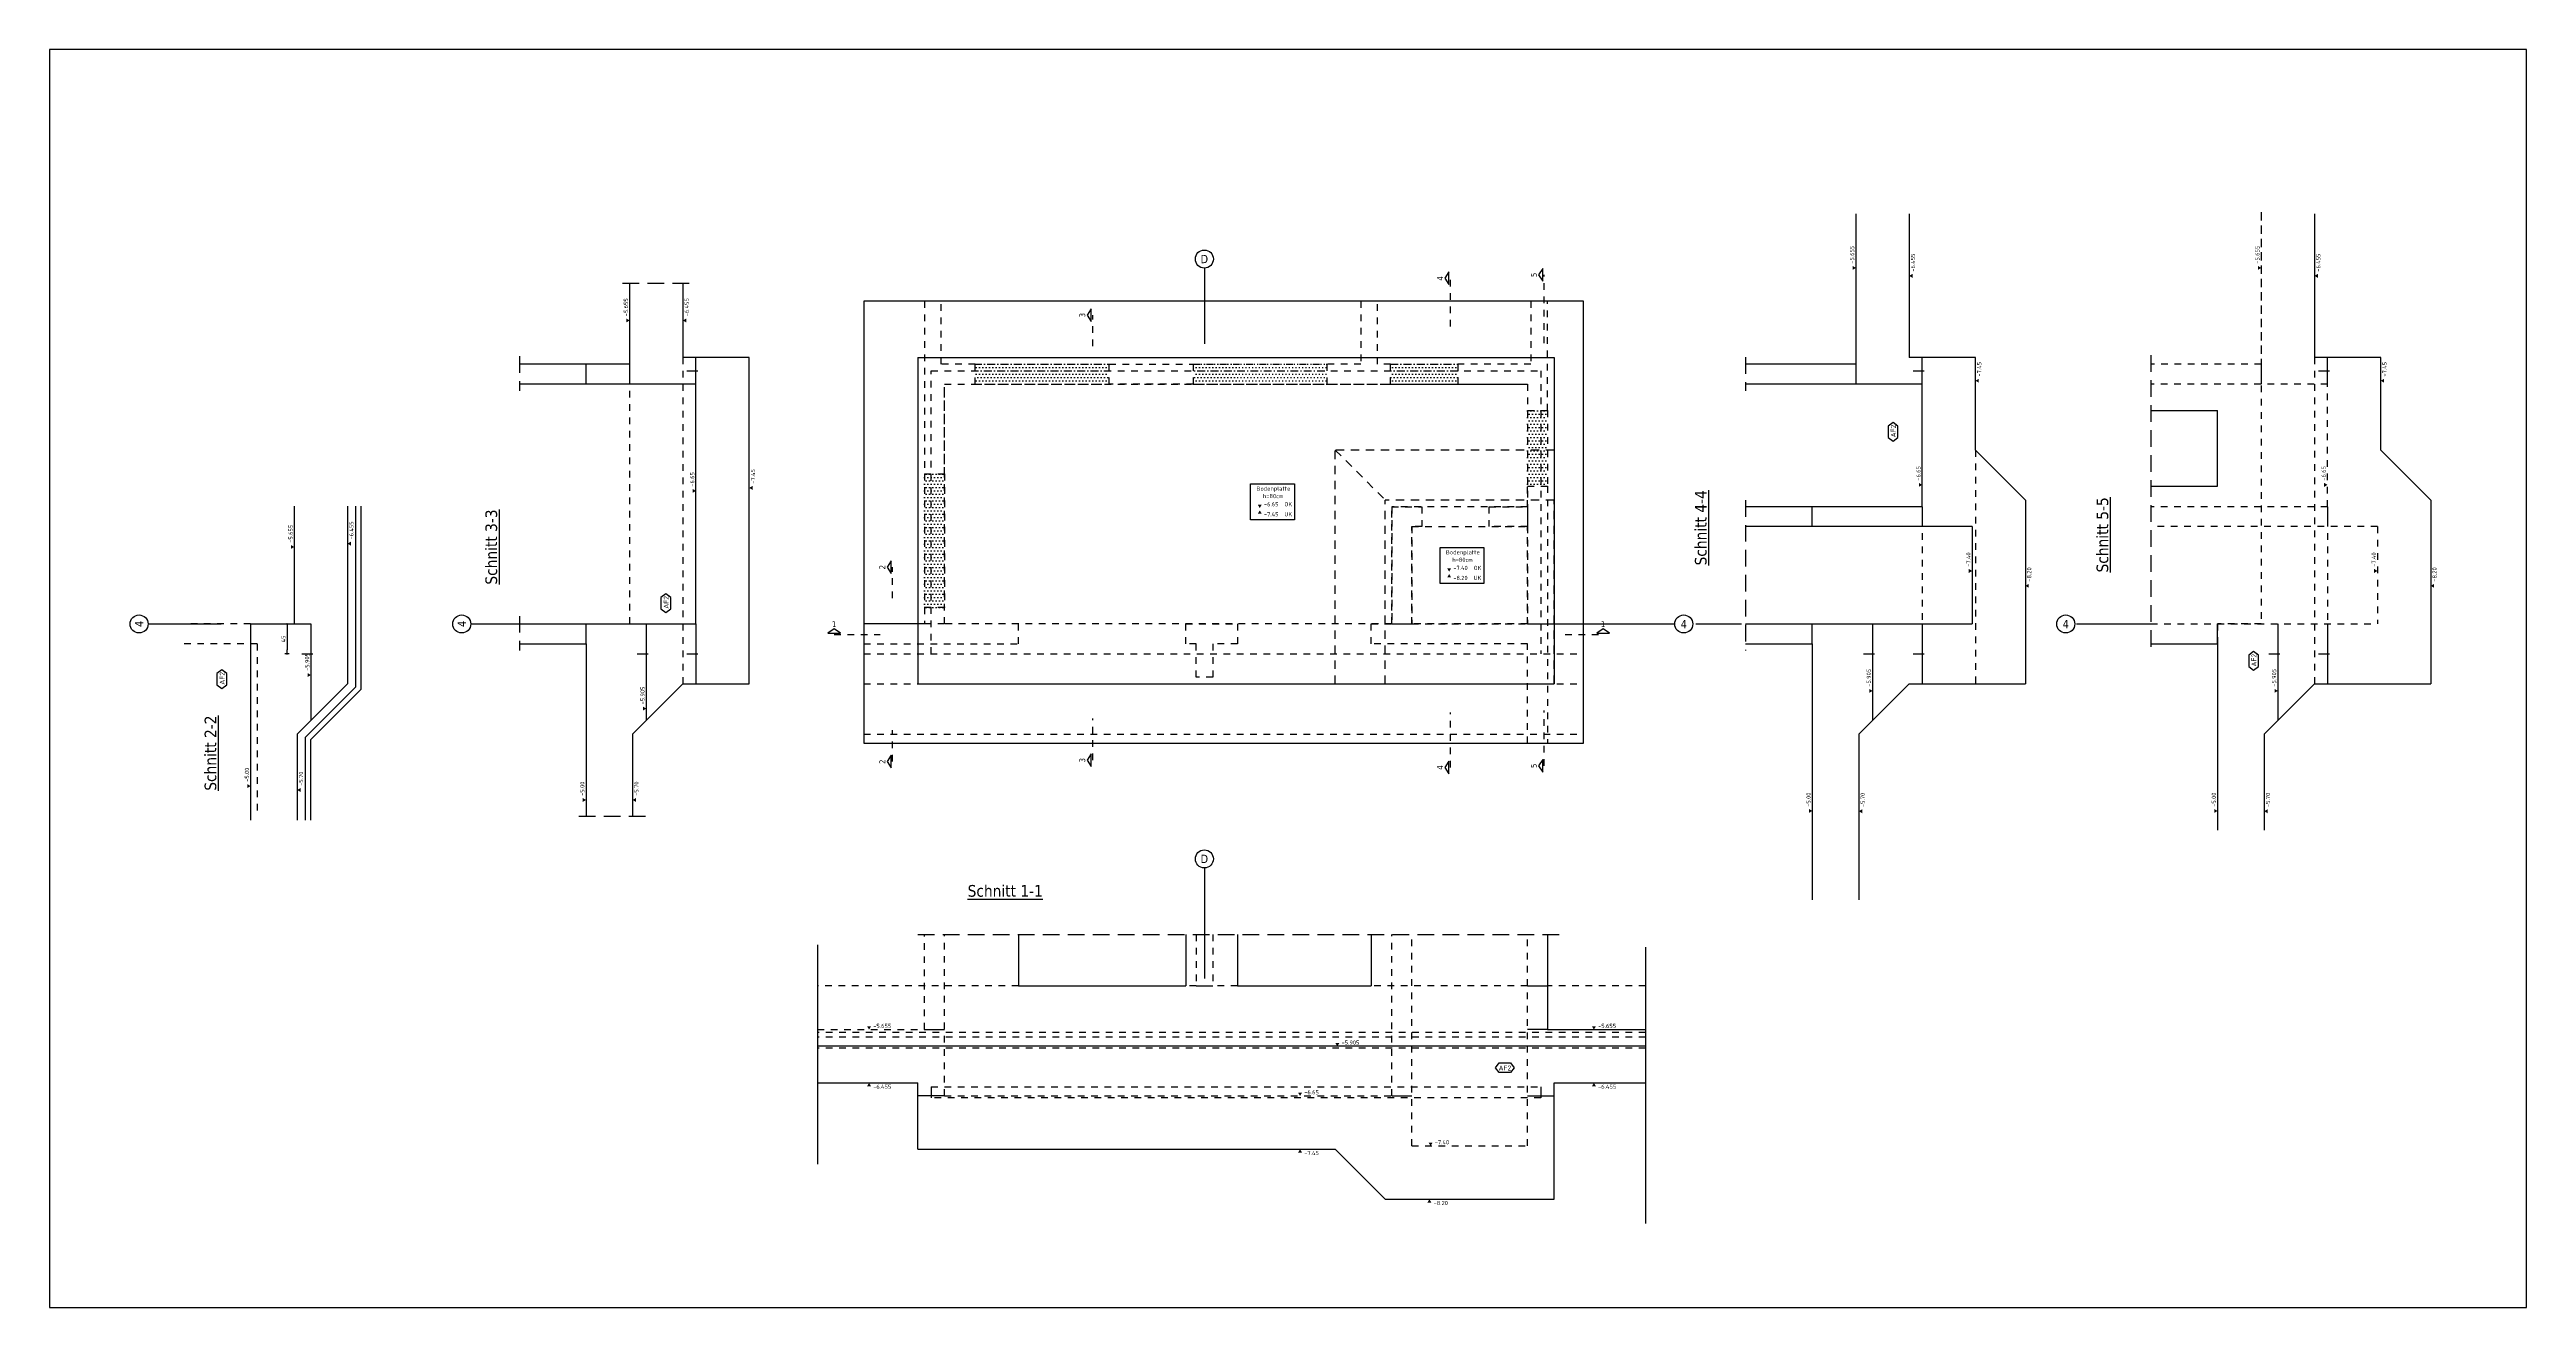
# Model space of a CAD drawing. Extents: x -13.2 to 53.1, y -36.8 to 21.9.
# Drawn here: x 15.91 to 53.09, y -36.78 to -17.9 of the extents above; entities that cross this region are included whole.
import ezdxf
from ezdxf.enums import TextEntityAlignment as Align

# ---------------------------------------------------------------- set-up
doc = ezdxf.new("R2010")
doc.units = 0
doc.header["$LTSCALE"] = 0.25
for name, pattern in [('AUSGEZOGEN', [1000.01, 1000, 0.01]), ('DASHDOTSMALL', [1.05, 0.5, -0.25, 0.05, -0.25]), ('DIVIDE2', [0.625, 0.25, -0.125, 0, -0.125, 0, -0.125]), ('DOT', [0.175, 0.05, -0.125]), ('GESTRICHELTX2', [1.5, 1, -0.5]), ('HIDDEN', [0.375, 0.25, -0.125]), ('HIDDEN2', [0.187, 0.125, -0.062]), ('HIDDEN4', [0.12, 0.02, -0.1]), ('PUNKT', [0.175, 0.05, -0.125]), ('STRICHPUNKT2', [0.55, 0.25, -0.125, 0.05, -0.125]), ('VERDECKT', [0.375, 0.25, -0.125]), ('VERDECKTX2', [0.75, 0.5, -0.25])]:
    doc.linetypes.add(name, pattern=pattern)
for name, color, linetype in [('2.UG', 7, 'Continuous'), ('ACHSEN', 7, 'Continuous'), ('AFB', 7, 'Continuous'), ('AFU', 7, 'Continuous'), ('BETON', 7, 'Continuous'), ('Brüstung 2.UG', 7, 'Continuous'), ('DRUEBER', 7, 'Continuous'), ('HILFE', 7, 'Continuous'), ('koten', 7, 'Continuous'), ('MASSE', 7, 'Continuous'), ('OBJEKT', 7, 'Continuous'), ('SCHNITTE', 7, 'Continuous'), ('SCHRAFF', 7, 'Continuous'), ('SFP_Achsen', 7, 'Continuous'), ('TEXT', 7, 'Continuous'), ('VERDECKT', 7, 'Continuous'), ('Versprung oberseitig', 7, 'Continuous')]:
    doc.layers.add(name, color=color, linetype=linetype)
doc.layers.add('NOPLOT', color=7, linetype='Continuous', plot=False)
doc.styles.add('helv', font='tahoma.ttf')
doc.styles.add('txt', font='isocp.shx')
doc.linetypes.add('AFU_50K', pattern='A,0.15,["/",Standard,S=0.2,R=0,X=-0.01,Y=-0.1],0.07,["/",Standard,S=0.2,R=0,X=-0.01,Y=-0.1],0.15', length=0.37)
doc.linetypes.add('AFU_50L', pattern='A,0.75,["/",Standard,S=0.2,R=0,X=-0.01,Y=-0.1],0.07,["/",Standard,S=0.2,R=0,X=-0.01,Y=-0.1],0.75', length=1.57)
doc.linetypes.add('AFU_50M', pattern='A,0.45,["/",Standard,S=0.2,R=0,X=-0.01,Y=-0.1],0.07,["/",Standard,S=0.2,R=0,X=-0.01,Y=-0.1],0.45', length=0.97)
doc.dimstyles.new('DOT_I', dxfattribs={"dimscale": 0.25, "dimtxt": 0.25, "dimasz": 0.25, "dimexe": 0.1, "dimexo": 0.3, "dimgap": 0.1, "dimtad": 1, "dimdec": 3, "dimzin": 3, "dimtxsty": 'txt', "dimblk": 'DOT', "dimblk1": 'DOT', "dimblk2": 'DOT', "dimsah": 1, "dimcen": 0.1, "dimse1": 1, "dimse2": 1, "dimazin": 0, "dimtfac": 1, "dimtdec": 4, "dimtix": 1, "dimtmove": 2, "dimatfit": 3, "dimfxl": 0, "dimtvp": 1, "dimtolj": 1, "dimtzin": 0, "dimarcsym": 0})
pattern_1 = [(0, (-66.17946, 444.32553), (0.025, 0.05), [0, -0.05])]

# ---------------------------------------------------------------- blocks, each defined once
blk = doc.blocks.new('okrd_o')
at = {"layer": 'koten', "color": 7, "linetype": 'Continuous'}
blk.add_solid([(-0.12, 0.2), (0.12, 0.2), (0, 0)], dxfattribs=at)
at = {"layer": 'koten', "style": 'txt'}
blk.add_attdef('OKRD', (0.25, 0.1), '', height=0.25, dxfattribs=at)
blk = doc.blocks.new('okrd_u')
at = {"layer": 'koten', "color": 7, "linetype": 'Continuous'}
blk.add_solid([(-0.12, -0.2), (0.12, -0.2), (0, 0)], dxfattribs=at)
at = {"layer": 'koten', "style": 'txt'}
blk.add_attdef('OKRD', (0.25, -0.35), '', height=0.25, dxfattribs=at)
blk = doc.blocks.new('DOT')
at = {"layer": 'MASSE', "color": 7, "linetype": 'Continuous'}
for p, q in [((0, 0), (-1, 0)), ((0, 0.54), (0, -0.54))]:
    blk.add_line(p, q, dxfattribs=at)
at = {"layer": 'MASSE', "color": 7, "linetype": 'Continuous', "const_width": 0.2}
blk.add_lwpolyline([(-0.1, 0, 1), (0.1, 0, 1)], format="xyb", close=True, dxfattribs=at)
blk = doc.blocks.new('*D16')
at = {"layer": 'Defpoints', "color": 0, "linetype": 'AUSGEZOGEN', "transparency": 16777216}
for p in [(19.476, -26.523), (19.476, -26.973), (19.476, -26.973)]:
    blk.add_point(p, dxfattribs=at)
at = {"layer": 'MASSE', "color": 0, "linetype": 'AUSGEZOGEN', "lineweight": -2, "transparency": 16777216}
blk.add_line((19.476, -26.586), (19.476, -26.911), dxfattribs=at)
at = {"layer": 'MASSE', "color": 0, "linetype": 'AUSGEZOGEN', "lineweight": -2, "transparency": 16777216, "xscale": 0.0625, "yscale": 0.0625, "zscale": 0.0625}
for p, rotation in [((19.476, -26.523), 90), ((19.476, -26.973), 270)]:
    blk.add_blockref('DOT', p, dxfattribs=dict(at, rotation=rotation))
at = {"layer": 'MASSE', "color": 0, "linetype": 'AUSGEZOGEN', "transparency": 16777216, "insert": (19.42, -26.748), "char_height": 0.0625, "attachment_point": 5, "rotation": 90, "style": 'txt'}
blk.add_mtext('\\A1;45', dxfattribs=at)
blk = doc.blocks.new('SCHN-2')
at = {"layer": 'SCHNITTE', "color": 6, "linetype": 'Continuous'}
blk.add_lwpolyline([(0.38, 0.09), (0, 0.34), (-0.38, 0.09)], close=True, dxfattribs=at)
at = {"layer": 'SCHNITTE', "color": 1, "linetype": 'DASHDOTSMALL', "style": 'helv'}
blk.add_attdef('SCHN-2', text='', height=0.35, dxfattribs=at).set_placement((0, 0.45), align=Align.CENTER)

msp = doc.modelspace()

# ---------------------------------------------------------------- hatches: boundary and pattern name
at = {"layer": 'SCHRAFF', "linetype": 'DOT'}
h = msp.add_hatch(dxfattribs=at)
h.set_pattern_fill('DOTS', color=102, scale=0.8, double=1)
h.set_pattern_definition(pattern_1)
h.paths.add_polyline_path([(29.8049, -22.6234), (29.8049, -22.9234), (31.8149, -22.9234), (31.8149, -22.6234)])
h = msp.add_hatch(dxfattribs=at)
h.set_pattern_fill('DOTS', color=102, scale=0.8, double=1)
h.set_pattern_definition(pattern_1)
h.paths.add_polyline_path([(33.0749, -22.6234), (33.0749, -22.9234), (35.0849, -22.9234), (35.0849, -22.6234)])
h = msp.add_hatch(dxfattribs=at)
h.set_pattern_fill('DOTS', color=102, scale=0.8, double=1)
h.set_pattern_definition(pattern_1)
h.paths.add_polyline_path([(36.0399, -22.6234), (36.0399, -22.9234), (37.0499, -22.9234), (37.0499, -22.6234)])
h = msp.add_hatch(dxfattribs=at)
h.set_pattern_fill('DOTS', color=102, scale=0.8, double=1)
h.set_pattern_definition(pattern_1)
h.paths.add_polyline_path([(38.0949, -24.4534), (38.3949, -24.4534), (38.3949, -23.3184), (38.0949, -23.3184)])
h = msp.add_hatch(dxfattribs=at)
h.set_pattern_fill('DOTS', color=102, scale=0.8, double=1)
h.set_pattern_definition(pattern_1)
h.paths.add_polyline_path([(29.3449, -24.2684), (29.0449, -24.2684), (29.0449, -26.2784), (29.3449, -26.2784)])

# ---------------------------------------------------------------- linework, layer by layer
at = {"layer": '2.UG', "color": 7, "linetype": 'HIDDEN4', "lineweight": -2}
for points in [[(29.0449, -21.6802), (29.0449, -24.2684), (29.3449, -24.2684), (29.3449, -22.9234), (29.8049, -22.9234), (29.8049, -22.6234), (29.2949, -22.6234), (29.2949, -21.6802)], [(35.5949, -21.6802), (35.5949, -22.6234), (35.0849, -22.6234), (35.0849, -22.9234), (36.0399, -22.9234), (36.0399, -22.6234), (35.8449, -22.6234), (35.8449, -21.6802)], [(38.1449, -21.6802), (38.1449, -22.6234), (37.0499, -22.6234), (37.0499, -22.9234), (38.0949, -22.9234), (38.0949, -23.3184), (38.3949, -23.3184), (38.3949, -21.6802)], [(38.0949, -28.3129), (38.0949, -26.8234), (35.7499, -26.8234), (35.7499, -26.5234), (36.0599, -26.5234), (36.0599, -24.7634), (36.5099, -24.7634), (36.5099, -25.0634), (36.3599, -25.0634), (36.3599, -26.5234), (38.0949, -26.5234), (38.0949, -25.0634), (37.5199, -25.0634), (37.5199, -24.7634), (38.0949, -24.7634), (38.0949, -24.4534), (38.3949, -24.4534), (38.3949, -28.3129)], [(28.1344, -26.8234), (30.4549, -26.8234), (30.4549, -26.5234), (29.3449, -26.5234), (29.3449, -26.2784), (29.0449, -26.2784), (29.0449, -26.5234), (28.1344, -26.5234)], [(32.9649, -26.5234), (33.7399, -26.5234), (33.7399, -26.8234), (33.3699, -26.8234), (33.3699, -27.3234), (33.1199, -27.3234), (33.1199, -26.8234), (32.9649, -26.8234), (32.9649, -26.5234)]]:
    msp.add_lwpolyline(points, dxfattribs=at)
msp.add_lwpolyline([(31.8149, -22.6234), (33.0749, -22.6234), (33.0749, -22.9234), (31.8149, -22.9234)], close=True, dxfattribs=at)
at = {"layer": 'ACHSEN', "color": 140, "linetype": 'AUSGEZOGEN'}
for p, q in [((33.2449, -21.183), (33.2449, -22.3222)), ((17.3913, -26.5234), (18.487, -26.5234)), ((22.2346, -26.5234), (23.4189, -26.5234)), ((38.1027, -26.5234), (40.3057, -26.5234)), ((40.6211, -26.5234), (41.305, -26.5234)), ((46.3354, -26.5234), (47.5157, -26.5234)), ((33.2449, -30.1833), (33.2449, -31.841))]:
    msp.add_line(p, q, dxfattribs=at)
at = {"layer": 'AFB', "color": 1, "linetype": 'AUSGEZOGEN'}
for p, q in [((25.4768, -22.7234), (25.6438, -22.7234)), ((43.8821, -22.7234), (44.0491, -22.7234)), ((49.9657, -22.7234), (50.1327, -22.7234)), ((19.698, -26.9734), (19.865, -26.9734)), ((24.7318, -26.9734), (24.8988, -26.9734)), ((25.4768, -26.9734), (25.6438, -26.9734)), ((43.1371, -26.9734), (43.3041, -26.9734)), ((43.8821, -26.9734), (44.0491, -26.9734)), ((49.2207, -26.9734), (49.3877, -26.9734)), ((49.9657, -26.9734), (50.1327, -26.9734)), ((29.1449, -33.4682), (29.1449, -33.6352)), ((38.2949, -33.4682), (38.2949, -33.6352))]:
    msp.add_line(p, q, dxfattribs=at)
at = {"layer": 'AFB', "color": 1, "linetype": 'DIVIDE2'}
for p, q in [((29.1449, -22.7234), (38.2949, -22.7234)), ((29.1449, -26.9734), (29.1449, -22.7234)), ((38.2949, -22.7234), (38.2949, -26.9734)), ((28.1344, -26.9734), (38.9381, -26.9734))]:
    msp.add_line(p, q, dxfattribs=at)
at = {"layer": 'AFB', "color": 1, "linetype": 'HIDDEN4'}
for p, q in [((39.8658, -32.7232), (27.4385, -32.7232)), ((39.8658, -32.8902), (27.4385, -32.8902)), ((29.1449, -33.4682), (38.2949, -33.4682)), ((38.2949, -33.6352), (29.1449, -33.6352))]:
    msp.add_line(p, q, dxfattribs=at)
at = {"layer": 'AFB', "color": 1, "linetype": 'AUSGEZOGEN'}
for points in [[(43.5074, -23.7247), (43.5813, -23.7789), (43.6552, -23.7247), (43.6552, -23.5539), (43.5813, -23.4996), (43.5074, -23.5539)], [(25.0889, -26.2965), (25.1628, -26.3507), (25.2368, -26.2965), (25.2368, -26.1257), (25.1628, -26.0714), (25.0889, -26.1257)], [(48.92, -27.1635), (48.9939, -27.2177), (49.0678, -27.1635), (49.0678, -26.9927), (48.9939, -26.9385), (48.92, -26.9927)], [(18.4249, -27.4359), (18.4989, -27.4901), (18.5728, -27.4359), (18.5728, -27.2651), (18.4989, -27.2109), (18.4249, -27.2651)], [(37.8386, -33.1071), (37.8929, -33.1811), (37.8386, -33.255), (37.6678, -33.255), (37.6136, -33.1811), (37.6678, -33.1071)]]:
    msp.add_lwpolyline(points, close=True, dxfattribs=at)
at = {"layer": 'AFU', "color": 8, "linetype": 'AFU_50K'}
for p, q in [((24.6188, -22.6234), (24.6188, -22.9234)), ((25.6138, -22.9234), (25.6138, -22.5234)), ((43.0241, -22.6234), (43.0241, -22.9234)), ((49.1077, -22.6234), (49.1077, -22.9234)), ((38.0949, -24.7634), (38.0949, -25.0634)), ((44.0191, -24.7634), (44.0191, -25.0634)), ((50.1027, -24.7634), (50.1027, -25.0634)), ((23.9638, -26.8234), (23.9638, -26.5234)), ((36.0599, -26.5234), (36.3599, -26.5234)), ((42.3691, -26.8234), (42.3691, -26.5234)), ((48.4527, -26.8234), (48.4527, -26.5234)), ((33.1199, -31.9552), (33.3699, -31.9552)), ((38.0949, -31.9552), (38.3949, -31.9552)), ((29.0449, -32.6102), (29.3449, -32.6102)), ((38.3949, -32.6102), (38.0949, -32.6102))]:
    msp.add_line(p, q, dxfattribs=at)
at = {"layer": 'AFU', "color": 8, "linetype": 'AUSGEZOGEN'}
msp.add_line((44.0191, -22.9234), (44.0191, -22.5234), dxfattribs=at)
at = {"layer": 'AFU', "color": 8, "linetype": 'AFU_50L'}
for p, q in [((50.1027, -22.9234), (50.1027, -22.5234)), ((25.6138, -26.5234), (25.6138, -27.4234)), ((44.0191, -26.5234), (44.0191, -27.4234)), ((50.1027, -26.5234), (50.1027, -27.4234)), ((39.8658, -32.8602), (27.4385, -32.8602))]:
    msp.add_line(p, q, dxfattribs=at)
at = {"layer": 'AFU', "color": 8, "linetype": 'AFU_50M'}
for p, q in [((19.585, -26.5234), (19.835, -26.5234)), ((19.835, -26.5234), (19.835, -27.9684)), ((24.8688, -26.5234), (24.8688, -27.9734)), ((43.2741, -26.5234), (43.2741, -27.9734)), ((49.3577, -26.5234), (49.3577, -27.9734)), ((29.3449, -33.6052), (28.9449, -33.6052)), ((36.0599, -33.6052), (36.3599, -33.6052)), ((38.0949, -33.6052), (38.4949, -33.6052))]:
    msp.add_line(p, q, dxfattribs=at)
at = {"layer": 'BETON', "color": 6, "linetype": 'AUSGEZOGEN'}
for p, q in [((43.0241, -20.3681), (43.0241, -22.6234)), ((43.8241, -20.3681), (43.8241, -22.5234)), ((49.9077, -20.3681), (49.9077, -22.5234)), ((24.6188, -21.412), (24.6188, -22.6234)), ((25.4188, -21.412), (25.4188, -22.5234)), ((24.6188, -22.6234), (22.9638, -22.6234)), ((26.4138, -22.5234), (25.4188, -22.5234)), ((26.4138, -27.4234), (26.4138, -22.5234)), ((28.9449, -22.5234), (38.4949, -22.5234)), ((28.9449, -22.5234), (28.9449, -27.4234)), ((38.4949, -22.5234), (38.4949, -27.4234)), ((43.0241, -22.6234), (41.3691, -22.6234)), ((44.8191, -22.5234), (43.8241, -22.5234)), ((44.8191, -23.9134), (44.8191, -22.5234)), ((50.9027, -22.5234), (49.9077, -22.5234)), ((50.9027, -23.9134), (50.9027, -22.5234)), ((25.6138, -22.9234), (22.9638, -22.9234)), ((25.6138, -26.5234), (25.6138, -22.9234)), ((44.0191, -22.9234), (41.3691, -22.9234)), ((44.0191, -24.7634), (44.0191, -22.9234)), ((47.4527, -23.3184), (48.4527, -23.3184)), ((48.4527, -24.4534), (48.4527, -23.3184)), ((45.5691, -24.6634), (44.8191, -23.9134)), ((51.6527, -24.6634), (50.9027, -23.9134)), ((47.4527, -24.4534), (48.4527, -24.4534)), ((19.585, -24.7539), (19.585, -26.5234)), ((20.385, -24.7539), (20.385, -27.4234)), ((42.3691, -25.0634), (42.3691, -24.7634)), ((44.0191, -24.7634), (42.3691, -24.7634)), ((45.5691, -24.6634), (45.5691, -27.4234)), ((51.6527, -24.6634), (51.6527, -27.4234)), ((44.7691, -25.0634), (42.3691, -25.0634)), ((44.7691, -25.0634), (44.7691, -26.5234)), ((18.93, -26.5234), (19.585, -26.5234)), ((18.93, -26.5234), (18.93, -29.4679)), ((22.9638, -26.5234), (25.6138, -26.5234)), ((41.3691, -26.5234), (44.7691, -26.5234)), ((22.9638, -26.8234), (23.9638, -26.8234)), ((23.9638, -26.8234), (23.9638, -29.4094)), ((41.3691, -26.8234), (42.3691, -26.8234)), ((42.3691, -26.8234), (42.3691, -30.6614)), ((47.4527, -26.8234), (48.4527, -26.8234)), ((48.4527, -26.8234), (48.4527, -29.6167)), ((20.385, -27.4234), (19.63, -28.1784)), ((25.4188, -27.4234), (24.6638, -28.1784)), ((25.4188, -27.4234), (26.4138, -27.4234)), ((28.9449, -27.4234), (38.4949, -27.4234)), ((43.8241, -27.4234), (43.0691, -28.1784)), ((43.8241, -27.4234), (45.5691, -27.4234)), ((49.9077, -27.4234), (49.1527, -28.1784)), ((49.9077, -27.4234), (51.6527, -27.4234)), ((19.63, -28.1784), (19.63, -29.4679)), ((24.6638, -28.1784), (24.6638, -29.4094)), ((43.0691, -28.1784), (43.0691, -30.6614)), ((49.1527, -28.1784), (49.1527, -29.6167)), ((30.4549, -31.1833), (30.4549, -31.9552)), ((32.9649, -31.1833), (32.9649, -31.9552)), ((33.7399, -31.1833), (33.7399, -31.9552)), ((35.7499, -31.1833), (35.7499, -31.9552)), ((38.3949, -31.1833), (38.3949, -32.6102)), ((30.4549, -31.9552), (32.9649, -31.9552)), ((33.7399, -31.9552), (35.7499, -31.9552)), ((38.3949, -32.6102), (39.8658, -32.6102)), ((27.4385, -33.4102), (28.9449, -33.4102)), ((28.9449, -34.4052), (28.9449, -33.4102)), ((38.4949, -33.4102), (39.8658, -33.4102)), ((38.4949, -35.1552), (38.4949, -33.4102)), ((28.9449, -34.4052), (35.2099, -34.4052)), ((35.9599, -35.1552), (35.2099, -34.4052)), ((35.9599, -35.1552), (38.4949, -35.1552))]:
    msp.add_line(p, q, dxfattribs=at)
at = {"layer": 'Brüstung 2.UG', "color": 102, "linetype": 'HIDDEN4'}
for p, q in [((29.8049, -22.6234), (31.8149, -22.6234)), ((33.0749, -22.6234), (35.0849, -22.6234)), ((36.0399, -22.6234), (37.0499, -22.6234)), ((29.8049, -22.9234), (31.8149, -22.9234)), ((33.0749, -22.9234), (35.0849, -22.9234)), ((36.0399, -22.9234), (37.0499, -22.9234)), ((38.0949, -23.3184), (38.0949, -24.4534)), ((38.3949, -23.3184), (38.3949, -24.4534)), ((29.0449, -24.2684), (29.0449, -26.2784)), ((29.3449, -24.2684), (29.3449, -26.2784))]:
    msp.add_line(p, q, dxfattribs=at)
at = {"layer": 'DRUEBER', "color": 7, "linetype": 'DOT'}
for p, q in [((49.1077, -20.3463), (49.1077, -26.5234)), ((49.9077, -22.5234), (49.9077, -27.4234)), ((48.4527, -26.5234), (48.4527, -26.8234)), ((49.1077, -26.5234), (48.4527, -26.5234)), ((33.1199, -31.1833), (33.1199, -31.9552)), ((33.3699, -31.1833), (33.3699, -31.9552)), ((38.0949, -31.9552), (38.0949, -31.1833))]:
    msp.add_line(p, q, dxfattribs=at)
at = {"layer": 'DRUEBER', "color": 7, "linetype": 'PUNKT'}
for p, q in [((28.1344, -27.4234), (38.9381, -27.4234)), ((30.4549, -31.9552), (27.4385, -31.9552)), ((33.1199, -31.9552), (32.9649, -31.9552)), ((33.7399, -31.9552), (33.3699, -31.9552)), ((38.0949, -31.9552), (35.7499, -31.9552)), ((39.8658, -31.9552), (38.3949, -31.9552)), ((39.8658, -32.6552), (27.4385, -32.6552))]:
    msp.add_line(p, q, dxfattribs=at)
msp.add_lwpolyline([(36.0599, -26.5234), (29.3449, -26.5234), (29.3449, -22.9234), (38.0949, -22.9234), (38.0949, -24.7634)], dxfattribs=at)
at = {"layer": 'HILFE', "color": 102, "linetype": 'GESTRICHELTX2'}
for p, q in [((24.5116, -21.412), (25.5671, -21.412)), ((22.9638, -22.505), (22.9638, -23.0234)), ((41.3691, -22.5213), (41.3691, -23.0234)), ((47.4527, -22.4918), (47.4527, -26.9234)), ((41.3691, -24.6634), (41.3691, -26.9234)), ((22.9638, -26.4038), (22.9638, -26.9234)), ((23.8566, -29.4094), (24.8663, -29.4094)), ((28.9449, -31.1833), (38.6884, -31.1833))]:
    msp.add_line(p, q, dxfattribs=at)
at = {"layer": 'HILFE', "color": 102, "linetype": 'AUSGEZOGEN'}
for p, q in [((20.505, -24.7539), (20.505, -27.4731)), ((20.585, -24.7539), (20.585, -27.5062)), ((20.505, -27.4731), (19.75, -28.2281)), ((20.585, -27.5062), (19.83, -28.2612)), ((19.75, -28.2281), (19.75, -29.4679)), ((19.83, -28.2612), (19.83, -29.4679))]:
    msp.add_line(p, q, dxfattribs=at)
at = {"layer": 'NOPLOT', "color": 191, "linetype": 'AUSGEZOGEN'}
for p, q in [((23.9638, -22.9234), (23.9638, -22.6234)), ((27.4385, -31.337), (27.4385, -34.6297)), ((39.8658, -31.3711), (39.8658, -35.5168))]:
    msp.add_line(p, q, dxfattribs=at)
msp.add_lwpolyline([(28.1344, -28.3129), (38.9381, -28.3129), (38.9381, -21.6802), (28.1344, -21.6802)], close=True, dxfattribs=at)
at = {"layer": 'OBJEKT', "color": 7, "linetype": 'AUSGEZOGEN'}
for p, q in [((42.3691, -24.7634), (41.3691, -24.7634)), ((42.3691, -25.0634), (41.3691, -25.0634))]:
    msp.add_line(p, q, dxfattribs=at)
msp.add_lwpolyline([(15.9116, -36.7783), (53.0891, -36.7783), (53.0891, -17.9048), (15.9116, -17.9048)], close=True, dxfattribs=at)
at = {"layer": 'OBJEKT', "color": 1, "linetype": 'AUSGEZOGEN'}
for points in [[(33.9396, -24.4217), (34.5955, -24.4217), (34.5955, -24.9593), (33.9396, -24.9593)], [(36.7821, -25.3769), (37.438, -25.3769), (37.438, -25.9145), (36.7821, -25.9145)]]:
    msp.add_lwpolyline(points, close=True, dxfattribs=at)
at = {"layer": 'SCHNITTE', "color": 6, "linetype": 'STRICHPUNKT2'}
for p, q in [((36.9376, -22.0608), (36.9376, -21.3371)), ((38.3461, -22.3116), (38.3461, -21.2862)), ((31.5686, -22.357), (31.5686, -21.8897)), ((28.5666, -26.1386), (28.5666, -25.671)), ((27.6898, -26.6815), (28.3783, -26.6815)), ((38.6603, -26.6815), (39.2301, -26.6815)), ((36.9376, -28.6778), (36.9376, -27.8507)), ((38.3461, -28.6518), (38.3461, -27.8206)), ((28.5666, -28.589), (28.5666, -28.117)), ((31.5686, -28.568), (31.5686, -27.9432))]:
    msp.add_line(p, q, dxfattribs=at)
at = {"layer": 'SFP_Achsen', "color": 7, "linetype": 'AUSGEZOGEN'}
for centre in [(33.2449, -21.0478), (17.2561, -26.5234), (22.0993, -26.5234), (40.441, -26.5234), (46.1735, -26.5234), (33.2449, -30.0481)]:
    msp.add_circle(centre, 0.1352, dxfattribs=at)
at = {"layer": 'VERDECKT', "color": 7, "linetype": 'VERDECKT'}
for p, q in [((49.1077, -20.3681), (49.1077, -22.6234)), ((49.1077, -22.6234), (47.4527, -22.6234)), ((50.1027, -22.9234), (47.4527, -22.9234)), ((50.1027, -24.7634), (50.1027, -22.9234)), ((38.0949, -24.7634), (36.0599, -24.7634)), ((36.0599, -24.7634), (36.0599, -26.5234)), ((50.1027, -24.7634), (47.4527, -24.7634)), ((36.3599, -25.0634), (38.0949, -25.0634)), ((36.3599, -26.5234), (36.3599, -25.0634)), ((50.8527, -25.0634), (47.4527, -25.0634)), ((50.8527, -25.0634), (50.8527, -26.5234)), ((47.4527, -26.5234), (50.8527, -26.5234)), ((28.1344, -28.1784), (38.9381, -28.1784)), ((29.0449, -32.6102), (29.0449, -31.1833)), ((29.3449, -33.6052), (29.3449, -31.1833)), ((36.0599, -33.6052), (36.0599, -31.1833)), ((36.3599, -34.3552), (36.3599, -31.1833)), ((38.0949, -34.3552), (38.0949, -31.1833)), ((27.4385, -32.6102), (29.0449, -32.6102)), ((29.3449, -33.6052), (36.0599, -33.6052)), ((36.3599, -34.3552), (38.0949, -34.3552))]:
    msp.add_line(p, q, dxfattribs=at)
at = {"layer": 'VERDECKT', "color": 7, "linetype": 'HIDDEN'}
for p, q in [((24.6188, -22.6234), (24.6188, -26.5234)), ((25.4188, -22.5234), (25.4188, -27.4234)), ((44.8191, -23.9134), (44.8191, -27.4234)), ((44.0191, -24.7634), (44.0191, -26.5234)), ((50.1027, -24.7634), (50.1027, -26.5234)), ((18.93, -26.5234), (17.93, -26.5234)), ((19.03, -26.8234), (17.93, -26.8234)), ((19.03, -26.8234), (19.03, -29.3996))]:
    msp.add_line(p, q, dxfattribs=at)
at = {"layer": 'VERDECKT', "color": 7, "linetype": 'VERDECKTX2'}
for p, q in [((38.4949, -23.9134), (35.2099, -23.9134)), ((35.2099, -27.4234), (35.2099, -23.9134)), ((35.2099, -23.9134), (35.9599, -24.6634)), ((38.4949, -24.6634), (35.9599, -24.6634)), ((35.9599, -27.4234), (35.9599, -24.6634)), ((38.4949, -27.4234), (38.4949, -24.6634)), ((35.9599, -27.4234), (38.4949, -27.4234))]:
    msp.add_line(p, q, dxfattribs=at)
at = {"layer": 'VERDECKT', "color": 7, "linetype": 'VERDECKT'}
msp.add_lwpolyline([(38.0949, -25.0634), (38.0949, -26.5234), (36.3599, -26.5234)], dxfattribs=at)
at = {"layer": 'Versprung oberseitig', "color": 1, "linetype": 'HIDDEN2'}
for p, q in [((29.3449, -26.5234), (28.1344, -26.5234)), ((38.0949, -26.5234), (38.9381, -26.5234))]:
    msp.add_line(p, q, dxfattribs=at)

# ---------------------------------------------------------------- block references
at = {"layer": 'koten', "color": 191, "linetype": 'AUSGEZOGEN', "xscale": 0.25, "yscale": 0.25, "zscale": 0.25, "rotation": 90}
for name, p, values in [('okrd_o', (43.0241, -21.1806), {'OKRD': '-5.655'}), ('okrd_u', (43.8241, -21.3003), {'OKRD': '-6.455'}), ('okrd_o', (49.1077, -21.1806), {'OKRD': '-5.655'}), ('okrd_u', (49.9077, -21.3003), {'OKRD': '-6.455'}), ('okrd_o', (24.6188, -21.9695), {'OKRD': '-5.655'}), ('okrd_u', (25.4188, -21.9695), {'OKRD': '-6.455'}), ('okrd_u', (44.8191, -22.8737), {'OKRD': '-7.45'}), ('okrd_u', (50.9027, -22.8737), {'OKRD': '-7.45'}), ('okrd_o', (25.6138, -24.5264), {'OKRD': '-6.65'}), ('okrd_u', (26.4138, -24.4817), {'OKRD': '-7.45'}), ('okrd_o', (44.0191, -24.4359), {'OKRD': '-6.65'}), ('okrd_o', (50.1027, -24.4359), {'OKRD': '-6.65'}), ('okrd_o', (44.7691, -25.7277), {'OKRD': '-7.40'}), ('okrd_o', (50.8527, -25.7277), {'OKRD': '-7.40'}), ('okrd_u', (45.5691, -25.951), {'OKRD': '-8.20'}), ('okrd_u', (51.6527, -25.951), {'OKRD': '-8.20'}), ('okrd_o', (43.2741, -27.5273), {'OKRD': '-5.905'}), ('okrd_o', (49.3577, -27.5273), {'OKRD': '-5.905'}), ('okrd_o', (42.3691, -29.3287), {'OKRD': '-5.00'}), ('okrd_u', (43.0691, -29.3333), {'OKRD': '-5.70'}), ('okrd_o', (48.4527, -29.3287), {'OKRD': '-5.00'}), ('okrd_u', (49.1527, -29.3333), {'OKRD': '-5.70'})]:
    msp.add_blockref(name, p, dxfattribs=at).add_auto_attribs(values)
at = {"layer": 'koten', "color": 6, "linetype": 'AUSGEZOGEN', "xscale": 0.25, "yscale": 0.25, "zscale": 0.25}
for name, p, values in [('okrd_o', (34.0767, -24.7828), {'OKRD': '-6.65  OK'}), ('okrd_u', (34.0767, -24.8203), {'OKRD': '-7.45  UK'}), ('okrd_o', (36.9192, -25.738), {'OKRD': '-7.40  OK'}), ('okrd_u', (36.9192, -25.7755), {'OKRD': '-8.20  UK'}), ('okrd_o', (28.2123, -32.6102), {'OKRD': '-5.655'}), ('okrd_o', (39.0923, -32.6102), {'OKRD': '-5.655'}), ('okrd_u', (28.2123, -33.4102), {'OKRD': '-6.455'}), ('okrd_u', (39.0923, -33.4102), {'OKRD': '-6.455'}), ('okrd_o', (34.6818, -33.6052), {'OKRD': '-6.65'}), ('okrd_u', (34.6818, -34.4052), {'OKRD': '-7.45'})]:
    msp.add_blockref(name, p, dxfattribs=at).add_auto_attribs(values)
at = {"layer": 'koten', "color": 6, "linetype": 'STRICHPUNKT2', "xscale": 0.25, "yscale": 0.25, "zscale": 0.25, "rotation": 90}
for name, p, values in [('okrd_o', (19.585, -25.368), {'OKRD': '-5.655'}), ('okrd_u', (20.385, -25.3179), {'OKRD': '-6.455'}), ('okrd_o', (19.835, -27.2895), {'OKRD': '-5.905'}), ('okrd_u', (19.63, -29.0147), {'OKRD': '-5.70'})]:
    msp.add_blockref(name, p, dxfattribs=at).add_auto_attribs(values)
at = {"layer": 'koten', "color": 7, "linetype": 'AUSGEZOGEN', "xscale": 0.25, "yscale": 0.25, "zscale": 0.25, "rotation": 90}
for name, p, values in [('okrd_o', (24.8688, -27.793), {'OKRD': '-5.905'}), ('okrd_o', (18.93, -28.9553), {'OKRD': '-5.00'}), ('okrd_o', (23.9638, -29.1638), {'OKRD': '-5.00'}), ('okrd_u', (24.6638, -29.1638), {'OKRD': '-5.70'})]:
    msp.add_blockref(name, p, dxfattribs=at).add_auto_attribs(values)
at = {"layer": 'koten', "color": 7, "linetype": 'HIDDEN', "xscale": 0.25, "yscale": 0.25, "zscale": 0.25}
msp.add_blockref('okrd_o', (35.2415, -32.8602), dxfattribs=at).add_auto_attribs({'OKRD': '-5.905'})
at = {"layer": 'koten', "color": 102, "linetype": 'AUSGEZOGEN', "xscale": 0.25, "yscale": 0.25, "zscale": 0.25}
for name, p, values in [('okrd_o', (36.6404, -34.3552), {'OKRD': '-7.40'}), ('okrd_u', (36.6226, -35.1552), {'OKRD': '-8.20'})]:
    msp.add_blockref(name, p, dxfattribs=at).add_auto_attribs(values)
at = {"layer": 'SCHNITTE', "color": 6, "linetype": 'STRICHPUNKT2', "xscale": 0.25, "yscale": 0.25, "zscale": 0.25, "rotation": 90}
for p, values in [((36.9376, -21.3371), {'SCHN-2': '4'}), ((38.3461, -21.2862), {'SCHN-2': '5'}), ((31.5686, -21.8897), {'SCHN-2': '3'}), ((28.5666, -25.671), {'SCHN-2': '2'}), ((28.5666, -28.589), {'SCHN-2': '2'}), ((31.5686, -28.568), {'SCHN-2': '3'}), ((36.9376, -28.6778), {'SCHN-2': '4'}), ((38.3461, -28.6518), {'SCHN-2': '5'})]:
    msp.add_blockref('SCHN-2', p, dxfattribs=at).add_auto_attribs(values)
at = {"layer": 'SCHNITTE', "color": 6, "linetype": 'STRICHPUNKT2', "xscale": 0.25, "yscale": 0.25, "zscale": 0.25}
for p in [(27.6898, -26.6815), (39.2301, -26.6815)]:
    msp.add_blockref('SCHN-2', p, dxfattribs=at).add_auto_attribs({'SCHN-2': '1'})

# ---------------------------------------------------------------- texts
at = {"layer": 'AFB', "color": 7, "linetype": 'AUSGEZOGEN', "style": 'txt'}
for p in [(43.6237, -23.7236), (25.2052, -26.2954), (49.0363, -27.1624), (18.5412, -27.4348)]:
    msp.add_text('AF2', height=0.075, rotation=90, dxfattribs=at).set_placement(p)
msp.add_text('AF2', height=0.075, dxfattribs=at).set_placement((37.6606, -33.2234))
at = {"layer": 'SFP_Achsen', "color": 6, "linetype": 'AUSGEZOGEN', "style": 'helv'}
for s, p in [('D', (33.1878, -21.11)), ('4', (40.3957, -26.5865)), ('4', (46.1282, -26.5865)), ('D', (33.1878, -30.1103))]:
    msp.add_text(s, height=0.125, dxfattribs=at).set_placement(p)
for p in [(17.3192, -26.5687), (22.1624, -26.5687)]:
    msp.add_text('4', height=0.125, rotation=90, dxfattribs=at).set_placement(p)
at = {"layer": 'TEXT', "color": 1, "linetype": 'AUSGEZOGEN', "style": 'txt'}
for s, p in [('Bodenplatte', (34.0273, -24.5233)), ('h=80cm', (34.124, -24.636)), ('Bodenplatte', (36.8699, -25.4785)), ('h=80cm', (36.9665, -25.5912))]:
    msp.add_text(s, height=0.0625, dxfattribs=at).set_placement(p)
at = {"layer": 'TEXT', "color": 5, "linetype": 'AUSGEZOGEN', "style": 'helv'}
for s, p in [('%%uSchnitt 4-4', (40.7825, -25.645)), ('%%uSchnitt 3-3', (22.6285, -25.9332)), ('%%uSchnitt 5-5', (46.8115, -25.7503)), ('%%uSchnitt 2-2', (18.4138, -29.0254))]:
    msp.add_text(s, height=0.175, rotation=90, dxfattribs=at).set_placement(p)
msp.add_text('%%uSchnitt 1-1', height=0.175, dxfattribs=at).set_placement((29.6921, -30.6152))

# ---------------------------------------------------------------- dimensions: what is measured, and where the dimension line sits
at = {"layer": 'MASSE', "color": 7, "linetype": 'AUSGEZOGEN'}
dim = msp.add_linear_dim(base=(19.4764, -26.9734), p1=(19.4764, -26.5234), p2=(19.4764, -26.9734), angle=90, dimstyle='DOT_I', override={"dimdec": 0, "dimlfac": 100}, dxfattribs=at)
dim.commit()
dim.dimension.update_dxf_attribs({"geometry": '*D16', "text_midpoint": (19.4202, -26.7484)})

doc.saveas('drawing.dxf')
